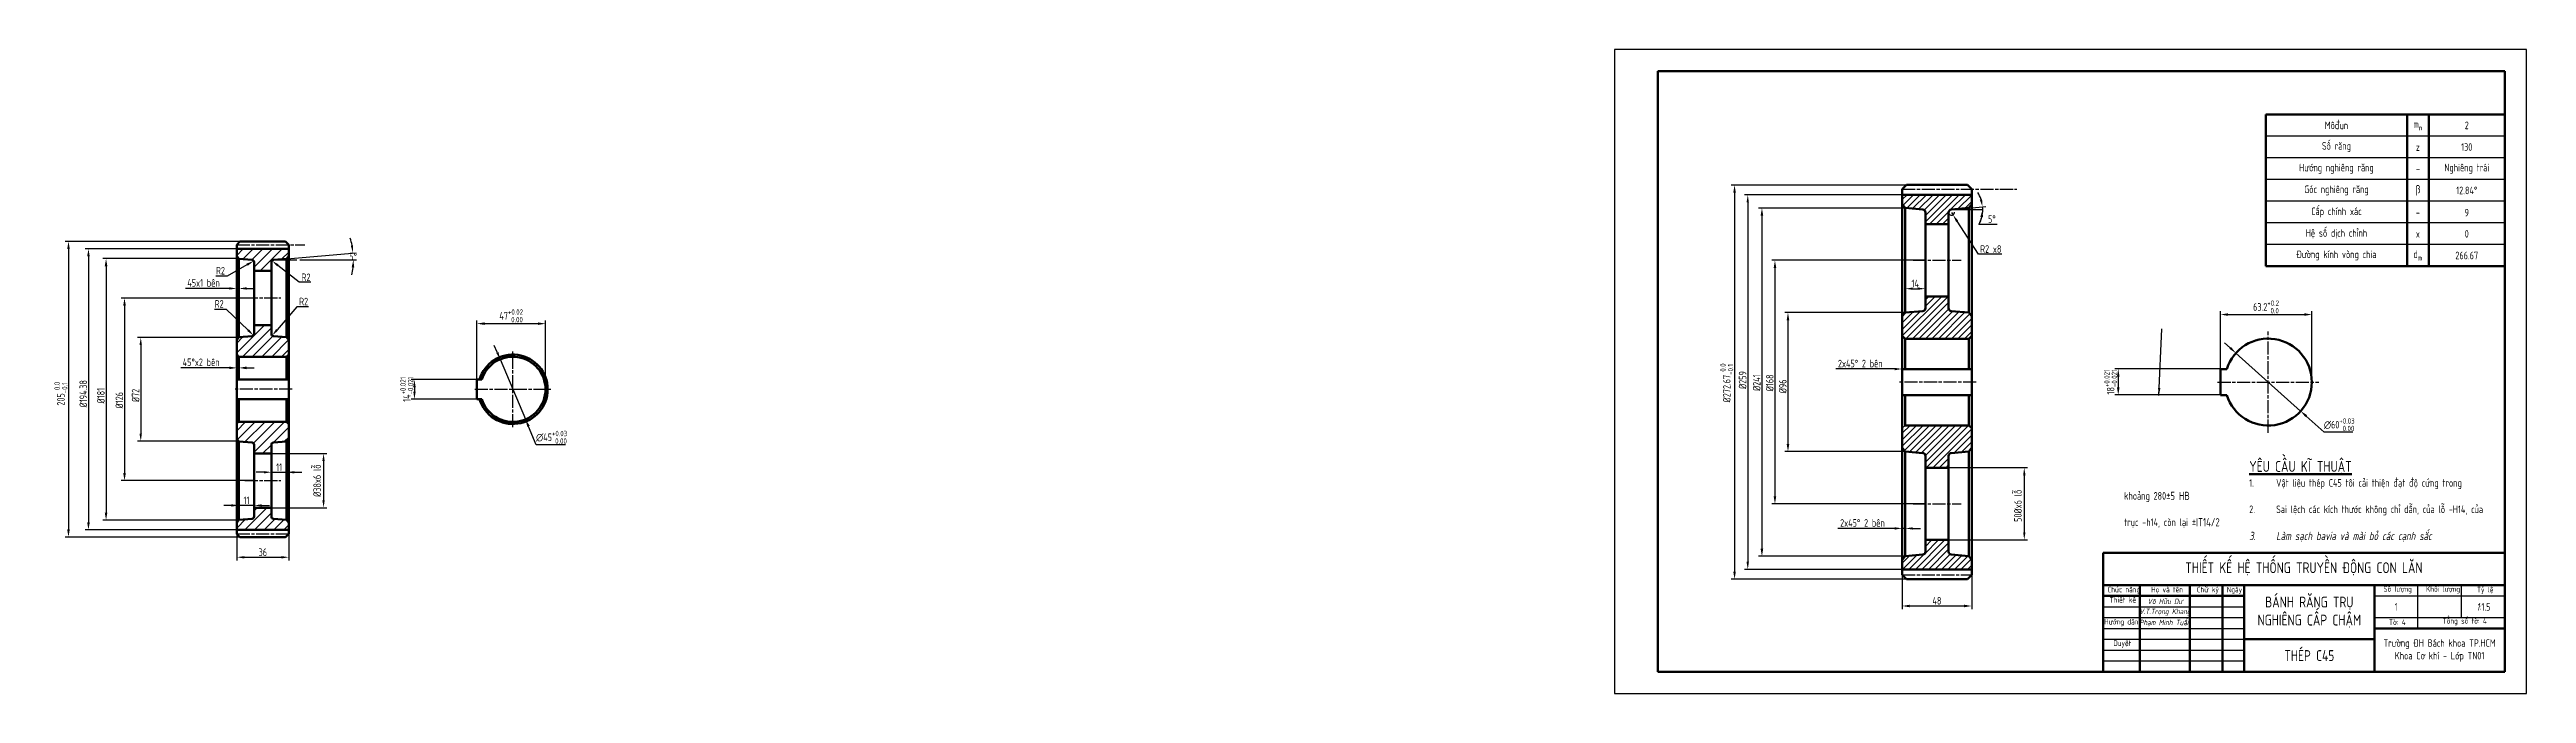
# Model space of a CAD drawing. Header units: millimetres. Extents: x -3429 to -296, y -4157 to -3695.
# Drawn here: x -3429 to -2288, y -4037 to -3740 of the extents above; entities that cross this region are included whole.
import ezdxf

# ---------------------------------------------------------------- set-up
doc = ezdxf.new("R2010")
doc.units = ezdxf.units.MM
doc.header["$LTSCALE"] = 0.5
doc.linetypes.add('AM_ISO08W050', pattern=[18, 12, -1.5, 3, -1.5])
for name, color, linetype, lineweight in [('A.Net Dam Co Ban', 7, 'Continuous', 50), ('AM_0', 7, 'Continuous', 50), ('AM_4', 3, 'Continuous', 25), ('AM_5', 3, 'Continuous', 25), ('AM_7', 4, 'AM_ISO08W050', 25), ('AM_8', 1, 'Continuous', 25), ('duong_dam', 7, 'Continuous', 50), ('duong_manh', 3, 'Continuous', 25)]:
    doc.layers.add(name, color=color, linetype=linetype, lineweight=lineweight)
doc.styles.add('MyTemplate', font='tcvn+7284-2003i.ttf', dxfattribs={"width": 0.8, "height": 3.5})
doc.styles.get("Standard").update_dxf_attribs({"font": 'tcvn+7284-2003i.ttf', "width": 0.8, "height": 3.5})
doc.styles.add('TCVN', font='tcvn+7284-2003i.ttf', dxfattribs={"width": 0.8, "height": 5})
doc.dimstyles.new('MyTemplate$2', dxfattribs={"dimtxt": 3.5, "dimasz": 3.5, "dimexe": 1.5, "dimexo": 0, "dimtad": 1, "dimtoh": 1, "dimdec": 0, "dimzin": 0, "dimdsep": 46, "dimtxsty": 'MyTemplate', "dimcen": 5, "dimclrd": 3, "dimclre": 3, "dimclrt": 1, "dimadec": 0, "dimazin": 0, "dimtfac": 1, "dimtdec": 0, "dimtofl": 0, "dimtmove": 0, "dimatfit": 3, "dimfxl": 1, "dimtolj": 1, "dimtzin": 0, "dimarcsym": 0})
doc.dimstyles.new('scale05', dxfattribs={"dimtxt": 3.5, "dimasz": 3.5, "dimexe": 1.5, "dimexo": 0, "dimtad": 1, "dimtoh": 1, "dimdec": 0, "dimlfac": 1.5, "dimdsep": 46, "dimtxsty": 'MyTemplate', "dimcen": -5, "dimclrd": 3, "dimclre": 3, "dimclrt": 1, "dimadec": 0, "dimazin": 0, "dimtfac": 1, "dimtdec": 0, "dimtmove": 0, "dimatfit": 3, "dimfxl": 1, "dimlwd": 25, "dimlwe": 25, "dimarcsym": 1})
doc.dimstyles.new('scale05$0', dxfattribs={"dimtxt": 3.5, "dimasz": 3.5, "dimexe": 1.5, "dimexo": 0, "dimtad": 1, "dimtoh": 1, "dimdec": 0, "dimlfac": 1.5, "dimdsep": 46, "dimtxsty": 'MyTemplate', "dimcen": -5, "dimclrd": 3, "dimclre": 3, "dimclrt": 1, "dimadec": 0, "dimazin": 0, "dimtfac": 1, "dimtdec": 0, "dimtmove": 0, "dimatfit": 3, "dimfxl": 1, "dimlwd": 25, "dimlwe": 25, "dimarcsym": 1})
doc.dimstyles.new('scale05$4', dxfattribs={"dimtxt": 3.5, "dimasz": 3.5, "dimexe": 1.5, "dimexo": 0, "dimtad": 1, "dimtoh": 1, "dimdec": 0, "dimlfac": 1.5, "dimdsep": 46, "dimtxsty": 'MyTemplate', "dimcen": -5, "dimclrd": 3, "dimclre": 3, "dimclrt": 1, "dimadec": 0, "dimazin": 0, "dimtfac": 1, "dimtdec": 0, "dimtmove": 0, "dimatfit": 3, "dimfxl": 1, "dimlwd": 25, "dimlwe": 25, "dimarcsym": 1})

msp = doc.modelspace()

# ---------------------------------------------------------------- texts
at = {"attachment_point": 5, "style": 'MyTemplate'}
for s, width, insert, char_height in [('Môđun', 65, (-2375.9956, -3774.866), 3.5), ('\\A1;m{\\H0.7x;\\S^ n;}', 10, (-2338.4956, -3774.866), 3.5), ('2', 35, (-2315.9956, -3774.866), 3.5), ('Số răng', 65, (-2375.9956, -3784.866), 3.5), ('z', 10, (-2338.4956, -3784.866), 3.5), ('130', 35, (-2315.9956, -3784.866), 3.5), ('Hướng nghiêng răng', 65, (-2375.9956, -3794.866), 3.5), ('{\\H1.08333x;-}', 10, (-2338.4956, -3794.866), 3.5), ('Nghiêng trái', 35, (-2315.9956, -3794.866), 3.5), ('Góc nghiêng răng', 65, (-2375.9956, -3804.866), 3.5), ('{\\H1.08333x;β}', 10, (-2338.4956, -3804.866), 3.5), ('12.84%%D', 35, (-2315.9956, -3804.866), 3.5), ('Cấp chính xác', 65, (-2375.9956, -3815.0219), 3.5), ('{\\H1.08333x;-}', 10, (-2338.4956, -3814.9493), 3.5), ('9', 35, (-2315.9956, -3815.0951), 3.5), ('Đường kính vòng chia', 65, (-2375.9956, -3834.866), 3.5), ('Hệ số dịch chỉnh', 65, (-2375.9956, -3824.866), 3.5), ('\\A1;d{\\H0.7x;\\S^ m;}', 10, (-2338.4956, -3834.866), 3.5), ('x', 10, (-2338.4956, -3824.866), 3.5), ('0', 35, (-2315.9956, -3824.866), 3.5), ('266.67', 35, (-2315.9956, -3834.866), 3.5), ('BÁNH RĂNG TRỤ NGHIÊNG CẤP CHẬM', 60, (-2388.4956, -3999.366), 5), ('THÉP C45', 60, (-2388.4956, -4019.366), 5)]:
    msp.add_mtext_dynamic_manual_height_columns(s, width=width, gutter_width=17.5, heights=[0], dxfattribs=dict(at, insert=insert, char_height=char_height))
at = {"char_height": 2.5, "attachment_point": 5}
for s, insert in [('{\\fTCVN 7284|b0|i1|c0|p34;Phạm Minh Tuấn}', (-2454.9956, -4004.366)), ('{\\fTCVN 7284|b0|i1|c0|p34;V.T.Trọng Khang}', (-2454.9956, -3999.366)), ('{\\fTCVN 7284|b0|i1|c0|p34;Võ Hữu Dư}', (-2454.9956, -3994.366))]:
    msp.add_mtext_dynamic_manual_height_columns(s, width=23, gutter_width=17.5, heights=[0], dxfattribs=dict(at, insert=insert))
at = {"layer": 'AM_0'}
for s, width, insert, char_height, attachment_point, style in [('\\A1;\\pi57.60941;{\\H1.42857x;\\LYÊU CẦU KĨ THUẬT\\P\\pi-10.5,l14,t14;}1.^IVật liệu thép C45 tôi cải thiện đạt độ cứng trong khoảng 280{\\A0;\\H1.08333x;±5 HB}\\P2.^ISai lệch các kích thước không chỉ dẫn, của lỗ -H14, của trục -h14, còn lại {\\H1.08333x;±IT14/2\\fMS Shell Dlg 2|b0|i1|c0|p0;\\H0.61538x;\\P\\fTCVN 7284|b0|i1|c0|p34;\\H1.62501x;3.^ILàm sạch bavia và mài bỏ các cạnh sắc}', 163.512709, (-2473.7769, -3929.6566), 3.5, 1, 'TCVN'), ('THIẾT KẾ HỆ THỐNG TRUYỀN ĐỘNG CON LĂN', 185, (-2390.9956, -3979.3882), 5, 5, 'MyTemplate')]:
    msp.add_mtext_dynamic_manual_height_columns(s, width=width, gutter_width=17.5, heights=[0], dxfattribs=dict(at, insert=insert, char_height=char_height, attachment_point=attachment_point, style=style))
at = {"layer": 'duong_dam'}
for s, width, gutter_width, heights, insert, char_height, attachment_point in [('\\pi2.30248;Chức năng', 17.291048, 14.8707, [0], (-2483.7314, -3987.6671), 2.549267, 1), ('\\pi3.26116;Thiết kế', 17.291048, 14.8707, [0], (-2483.7314, -3992.3784), 2.549267, 1), ('\\pi2.28858;Họ và tên', 17.291048, 14.8707, [0], (-2463.623, -3987.6671), 2.549267, 1), ('\\pi4.41065;Chữ ký', 17.291048, 14.8707, [0], (-2444.7013, -3987.6671), 2.549267, 1), ('\\pi5.63353;Ngày', 17.291048, 14.8707, [0], (-2432.1139, -3987.6671), 2.549267, 1), ('\\pi3.12675;Số lượng', 17.291048, 14.8707, [0], (-2357.4835, -3987.375), 2.549267, 1), ('\\pi2.04292;Khối lượng', 17.291048, 14.8707, [0], (-2336.794, -3987.3733), 2.549267, 1), ('\\pi5.54623;Tỷ lệ', 17.291048, 14.8707, [0], (-2316.8462, -3987.6671), 2.549267, 1), ('Hướng dẫn', 17.291048, 14.8707, [0], (-2475.0859, -4004.1459), 2.54927, 5), ('\\pi5.67215;Tờ: 4', 17.291048, 14.8707, [0], (-2357.4835, -4002.7226), 2.549267, 1), ('\\pi11.3938;Tổng số tờ: 4', 39.927956, 14.8707, [3.483], (-2338.4956, -4002.1069), 2.549267, 1), ('\\pi4.99235;Duyệt', 17.291048, 14.8707, [0], (-2483.7314, -4012.3788), 2.549267, 1), ('Trường ĐH Bách khoa TP.HCM\\PKhoa Cơ khí - Lớp TN01', 78.382847, 17.5, [0], (-2328.4956, -4017.0183), 3.5, 5)]:
    msp.add_mtext_dynamic_manual_height_columns(s, width=width, gutter_width=gutter_width, heights=heights, dxfattribs=dict(at, insert=insert, char_height=char_height, attachment_point=attachment_point))
at = {"layer": 'duong_dam', "insert": (-2348.4956, -3996.866), "char_height": 3.5, "attachment_point": 5, "style": 'TCVN'}
msp.add_mtext_dynamic_manual_height_columns('1', width=20, gutter_width=17.5, heights=[0], dxfattribs=at)
at = {"layer": 'duong_dam', "insert": (-2308.2774, -3996.9203), "char_height": 3.5, "width": 9.038203, "attachment_point": 5, "style": 'TCVN'}
msp.add_mtext('{\\fTCVN 7284|b0|i1|c163|p34;1}:1.5', dxfattribs=at)

# ---------------------------------------------------------------- blocks, each defined once
blk = doc.blocks.new('*D22')
at = {"layer": 'AM_5', "color": 3, "lineweight": 25, "transparency": 16777216}
for p, q in [((-3343, -3872.7), (-3388.7, -3872.7)), ((-3387.2, -3876.2), (-3387.2, -3917)), ((-3343, -3920.5), (-3388.7, -3920.5))]:
    blk.add_line(p, q, dxfattribs=at)
at = {"layer": 'AM_5', "color": 3, "transparency": 16777216}
for points in [[(-3387.8, -3876.2), (-3386.7, -3876.2), (-3387.2, -3872.7)], [(-3387.8, -3917), (-3386.7, -3917), (-3387.2, -3920.5)]]:
    blk.add_solid(points, dxfattribs=at)
at = {"layer": 'Defpoints', "color": 0, "transparency": 16777216}
for p in [(-3343, -3872.7), (-3387.2, -3920.5), (-3343, -3920.5)]:
    blk.add_point(p, dxfattribs=at)
at = {"layer": 'AM_5', "color": 1, "transparency": 16777216, "insert": (-3389.6, -3899.4), "char_height": 3.5, "attachment_point": 5, "rotation": 90, "style": 'MyTemplate'}
blk.add_mtext('\\A1;%%C72 ', dxfattribs=at)
blk = doc.blocks.new('*D35')
at = {"layer": 'AM_5', "color": 3, "lineweight": 25, "transparency": 16777216}
for p, q in [((-3230.2, -3892.1), (-3262.7, -3892.1)), ((-3230.2, -3901.1), (-3262.7, -3901.1)), ((-3261.2, -3895.6), (-3261.2, -3897.6))]:
    blk.add_line(p, q, dxfattribs=at)
at = {"layer": 'AM_5', "color": 3, "transparency": 16777216}
for points in [[(-3261.7, -3895.6), (-3260.6, -3895.6), (-3261.2, -3892.1)], [(-3261.7, -3897.6), (-3260.6, -3897.6), (-3261.2, -3901.1)]]:
    blk.add_solid(points, dxfattribs=at)
at = {"layer": 'Defpoints', "color": 0, "transparency": 16777216}
for p in [(-3261.2, -3901.1), (-3230.2, -3892.1), (-3230.2, -3901.1)]:
    blk.add_point(p, dxfattribs=at)
at = {"layer": 'AM_5', "color": 1, "transparency": 16777216, "insert": (-3264.7, -3896.6), "char_height": 3.5, "attachment_point": 5, "rotation": 90, "style": 'MyTemplate'}
blk.add_mtext('\\A1;14{}{\\H0.71x;\\C3;\\S+0.021^ -0.021;}', dxfattribs=at)
blk = doc.blocks.new('*D23')
at = {"layer": 'AM_5', "color": 3, "lineweight": -2, "transparency": 16777216}
for p, q in [((-3320, -3836.4), (-3288, -3833.6)), ((-3313.9, -3836.9), (-3287.8, -3836.9))]:
    blk.add_line(p, q, dxfattribs=at)
for start, end in [(10.4537, 15.9073), (349.0927, 354.5463)]:
    blk.add_arc((-3326.1, -3836.9), 36.8, start, end, dxfattribs=at)
at = {"layer": 'AM_5', "color": 3, "transparency": 16777216}
for points in [[(-3289.4, -3830.2), (-3290.5, -3830.3), (-3289.5, -3833.7)], [(-3290.1, -3840.4), (-3288.9, -3840.4), (-3289.3, -3836.9)]]:
    blk.add_solid(points, dxfattribs=at)
at = {"layer": 'Defpoints', "color": 0, "transparency": 16777216}
for p in [(-3326.1, -3836.9), (-3326.1, -3836.9), (-3320, -3836.4), (-3313.9, -3836.9), (-3289.4, -3834.8)]:
    blk.add_point(p, dxfattribs=at)
at = {"layer": 'AM_5', "color": 1, "transparency": 16777216, "insert": (-3289.4, -3835.3), "char_height": 3.5, "attachment_point": 5, "style": 'MyTemplate'}
blk.add_mtext('\\A1;5°', dxfattribs=at)
blk = doc.blocks.new('*D24')
at = {"layer": 'AM_5', "color": 3, "lineweight": 25, "transparency": 16777216}
for p, q in [((-3232.4, -3896.6), (-3232.4, -3864.8)), ((-3228.9, -3866.3), (-3204.3, -3866.3)), ((-3200.8, -3896.6), (-3200.8, -3864.8))]:
    blk.add_line(p, q, dxfattribs=at)
at = {"layer": 'AM_5', "color": 3, "transparency": 16777216}
for points in [[(-3228.9, -3865.7), (-3228.9, -3866.9), (-3232.4, -3866.3)], [(-3204.3, -3865.7), (-3204.3, -3866.9), (-3200.8, -3866.3)]]:
    blk.add_solid(points, dxfattribs=at)
at = {"layer": 'Defpoints', "color": 0, "transparency": 16777216}
for p in [(-3200.8, -3866.3), (-3232.4, -3896.6), (-3200.8, -3896.6)]:
    blk.add_point(p, dxfattribs=at)
at = {"layer": 'AM_5', "color": 1, "transparency": 16777216, "insert": (-3216.6, -3862.7), "char_height": 3.5, "attachment_point": 5, "style": 'MyTemplate'}
blk.add_mtext('\\A1;47{}{\\H0.71x;\\C3;\\S+0.02^  0.00;}', dxfattribs=at)
blk = doc.blocks.new('*D25')
at = {"layer": 'AM_5', "color": 3, "lineweight": 25, "transparency": 16777216}
for p, q in [((-3330.5, -3934.8), (-3334, -3934.8)), ((-3327, -3950), (-3327, -3933.3)), ((-3327, -3934.8), (-3320, -3934.8)), ((-3320, -3950), (-3320, -3933.3)), ((-3316.5, -3934.8), (-3313, -3934.8))]:
    blk.add_line(p, q, dxfattribs=at)
at = {"layer": 'AM_5', "color": 3, "transparency": 16777216}
for points in [[(-3330.5, -3934.3), (-3330.5, -3935.4), (-3327, -3934.8)], [(-3316.5, -3934.3), (-3316.5, -3935.4), (-3320, -3934.8)]]:
    blk.add_solid(points, dxfattribs=at)
at = {"layer": 'Defpoints', "color": 0, "transparency": 16777216}
for p in [(-3320, -3934.8), (-3327, -3950), (-3320, -3950)]:
    blk.add_point(p, dxfattribs=at)
at = {"layer": 'AM_5', "color": 1, "transparency": 16777216, "insert": (-3323.5, -3932.5), "char_height": 3.5, "attachment_point": 5, "style": 'MyTemplate'}
blk.add_mtext('\\A1;11 ', dxfattribs=at)
blk = doc.blocks.new('*D26')
at = {"layer": 'AM_5', "color": 3, "lineweight": 25, "transparency": 16777216}
for p, q in [((-3345.5, -3950.1), (-3349, -3950.1)), ((-3342, -3950.1), (-3342, -3948.6)), ((-3335, -3950.1), (-3342, -3950.1)), ((-3335, -3950.1), (-3335, -3948.6)), ((-3331.5, -3950.1), (-3328, -3950.1))]:
    blk.add_line(p, q, dxfattribs=at)
at = {"layer": 'AM_5', "color": 3, "transparency": 16777216}
for points in [[(-3345.5, -3949.6), (-3345.5, -3950.7), (-3342, -3950.1)], [(-3331.5, -3949.6), (-3331.5, -3950.7), (-3335, -3950.1)]]:
    blk.add_solid(points, dxfattribs=at)
at = {"layer": 'Defpoints', "color": 0, "transparency": 16777216}
for p in [(-3342, -3950.1), (-3342, -3950.1), (-3335, -3950.1)]:
    blk.add_point(p, dxfattribs=at)
at = {"layer": 'AM_5', "color": 1, "transparency": 16777216, "insert": (-3338.5, -3947.8), "char_height": 3.5, "attachment_point": 5, "style": 'MyTemplate'}
blk.add_mtext('\\A1;11', dxfattribs=at)
blk = doc.blocks.new('*D27')
at = {"layer": 'AM_5', "color": 3, "lineweight": 25, "transparency": 16777216}
for p, q in [((-3346.5, -3886.7), (-3368.7, -3886.7)), ((-3343, -3889.3), (-3343, -3885.2)), ((-3342, -3886.7), (-3343, -3886.7)), ((-3342, -3889.3), (-3342, -3885.2)), ((-3338.5, -3886.7), (-3335, -3886.7))]:
    blk.add_line(p, q, dxfattribs=at)
at = {"layer": 'AM_5', "color": 3, "transparency": 16777216}
for points in [[(-3346.5, -3886.1), (-3346.5, -3887.3), (-3343, -3886.7)], [(-3338.5, -3886.1), (-3338.5, -3887.3), (-3342, -3886.7)]]:
    blk.add_solid(points, dxfattribs=at)
at = {"layer": 'Defpoints', "color": 0, "transparency": 16777216}
for p in [(-3343, -3886.7), (-3343, -3889.3), (-3342, -3889.3)]:
    blk.add_point(p, dxfattribs=at)
at = {"layer": 'AM_5', "color": 1, "transparency": 16777216, "insert": (-3359.4, -3884.1), "char_height": 3.5, "attachment_point": 5, "style": 'MyTemplate'}
blk.add_mtext('\\A1;45%%Dx2 bên', dxfattribs=at)
blk = doc.blocks.new('*D28')
at = {"layer": 'AM_5', "color": 3, "lineweight": 25, "transparency": 16777216}
for p, q in [((-3346.5, -3850.1), (-3366.6, -3850.1)), ((-3343, -3850.1), (-3343, -3848.6)), ((-3342, -3850.1), (-3343, -3850.1)), ((-3342, -3850.1), (-3342, -3848.6)), ((-3338.5, -3850.1), (-3335, -3850.1))]:
    blk.add_line(p, q, dxfattribs=at)
at = {"layer": 'AM_5', "color": 3, "transparency": 16777216}
for points in [[(-3346.5, -3849.5), (-3346.5, -3850.6), (-3343, -3850.1)], [(-3338.5, -3849.5), (-3338.5, -3850.6), (-3342, -3850.1)]]:
    blk.add_solid(points, dxfattribs=at)
at = {"layer": 'Defpoints', "color": 0, "transparency": 16777216}
for p in [(-3343, -3850.1), (-3343, -3850.1), (-3342, -3850.1)]:
    blk.add_point(p, dxfattribs=at)
at = {"layer": 'AM_5', "color": 1, "transparency": 16777216, "insert": (-3358.3, -3847.5), "char_height": 3.5, "attachment_point": 5, "style": 'MyTemplate'}
blk.add_mtext('\\A1;45x1 bên', dxfattribs=at)
blk = doc.blocks.new('*D29')
at = {"layer": 'AM_5', "color": 3, "lineweight": 25, "transparency": 16777216}
for p, q in [((-3343, -3836.3), (-3404.7, -3836.3)), ((-3403.2, -3839.8), (-3403.2, -3953.4)), ((-3343, -3956.9), (-3404.7, -3956.9))]:
    blk.add_line(p, q, dxfattribs=at)
at = {"layer": 'AM_5', "color": 3, "transparency": 16777216}
for points in [[(-3403.8, -3839.8), (-3402.6, -3839.8), (-3403.2, -3836.3)], [(-3403.8, -3953.4), (-3402.6, -3953.4), (-3403.2, -3956.9)]]:
    blk.add_solid(points, dxfattribs=at)
at = {"layer": 'Defpoints', "color": 0, "transparency": 16777216}
for p in [(-3343, -3836.3), (-3403.2, -3956.9), (-3343, -3956.9)]:
    blk.add_point(p, dxfattribs=at)
at = {"layer": 'AM_5', "color": 1, "transparency": 16777216, "insert": (-3405.6, -3899.5), "char_height": 3.5, "attachment_point": 5, "rotation": 90, "style": 'MyTemplate'}
blk.add_mtext('\\A1;%%C181 ', dxfattribs=at)
blk = doc.blocks.new('*D30')
at = {"layer": 'AM_5', "color": 3, "lineweight": 25, "transparency": 16777216}
for p, q in [((-3343, -3831.8), (-3412.8, -3831.8)), ((-3411.3, -3835.3), (-3411.3, -3957.9)), ((-3343, -3961.4), (-3412.8, -3961.4))]:
    blk.add_line(p, q, dxfattribs=at)
at = {"layer": 'AM_5', "color": 3, "transparency": 16777216}
for points in [[(-3411.9, -3835.3), (-3410.7, -3835.3), (-3411.3, -3831.8)], [(-3411.9, -3957.9), (-3410.7, -3957.9), (-3411.3, -3961.4)]]:
    blk.add_solid(points, dxfattribs=at)
at = {"layer": 'Defpoints', "color": 0, "transparency": 16777216}
for p in [(-3343, -3831.8), (-3411.3, -3961.4), (-3343, -3961.4)]:
    blk.add_point(p, dxfattribs=at)
at = {"layer": 'AM_5', "color": 1, "transparency": 16777216, "insert": (-3413.7, -3898.6), "char_height": 3.5, "attachment_point": 5, "rotation": 90, "style": 'MyTemplate'}
blk.add_mtext('\\A1;%%C194.38', dxfattribs=at)
blk = doc.blocks.new('*D31')
at = {"layer": 'AM_5', "color": 3, "lineweight": 25, "ltscale": 2, "transparency": 16777216}
for p, q in [((-3341.5, -3828.4), (-3422, -3828.4)), ((-3420.5, -3831.9), (-3420.5, -3961.2)), ((-3341.5, -3964.7), (-3422, -3964.7))]:
    blk.add_line(p, q, dxfattribs=at)
at = {"layer": 'AM_5', "color": 3, "ltscale": 2, "transparency": 16777216}
for points in [[(-3421.1, -3831.9), (-3419.9, -3831.9), (-3420.5, -3828.4)], [(-3421.1, -3961.2), (-3419.9, -3961.2), (-3420.5, -3964.7)]]:
    blk.add_solid(points, dxfattribs=at)
at = {"layer": 'Defpoints', "color": 0, "ltscale": 2, "transparency": 16777216}
for p in [(-3341.5, -3828.4), (-3420.5, -3964.7), (-3341.5, -3964.7)]:
    blk.add_point(p, dxfattribs=at)
at = {"layer": 'AM_5', "color": 1, "ltscale": 2, "transparency": 16777216, "insert": (-3424, -3898.6), "char_height": 3.5, "attachment_point": 5, "rotation": 90, "style": 'MyTemplate'}
blk.add_mtext('\\A1;205{}{\\H0.71x;\\C3;\\S 0.0^ -0.1;}', dxfattribs=at)
blk = doc.blocks.new('*D32')
at = {"layer": 'AM_5', "color": 3, "lineweight": 25, "transparency": 16777216}
for p, q in [((-3343, -3963.2), (-3343, -3975.5)), ((-3319, -3963.2), (-3319, -3975.5)), ((-3339.5, -3974), (-3322.5, -3974))]:
    blk.add_line(p, q, dxfattribs=at)
at = {"layer": 'AM_5', "color": 3, "transparency": 16777216}
for points in [[(-3339.5, -3973.5), (-3339.5, -3974.6), (-3343, -3974)], [(-3322.5, -3973.5), (-3322.5, -3974.6), (-3319, -3974)]]:
    blk.add_solid(points, dxfattribs=at)
at = {"layer": 'Defpoints', "color": 0, "transparency": 16777216}
for p in [(-3343, -3963.2), (-3319, -3963.2), (-3319, -3974)]:
    blk.add_point(p, dxfattribs=at)
at = {"layer": 'AM_5', "color": 1, "transparency": 16777216, "insert": (-3331, -3971.7), "char_height": 3.5, "attachment_point": 5, "style": 'MyTemplate'}
blk.add_mtext('\\A1;36', dxfattribs=at)
blk = doc.blocks.new('*D33')
at = {"layer": 'AM_5', "color": 3, "lineweight": 25, "transparency": 16777216}
for p, q in [((-3223, -3879.5), (-3224.4, -3876.3)), ((-3221.7, -3882.7), (-3210, -3910.4)), ((-3205.1, -3922.2), (-3208.7, -3913.7)), ((-3191.6, -3922.2), (-3205.1, -3922.2))]:
    blk.add_line(p, q, dxfattribs=at)
at = {"layer": 'AM_5', "color": 3, "transparency": 16777216}
for points in [[(-3222.5, -3879.3), (-3223.6, -3879.7), (-3221.7, -3882.7)], [(-3208.1, -3913.4), (-3209.2, -3913.9), (-3210, -3910.4)]]:
    blk.add_solid(points, dxfattribs=at)
at = {"layer": 'Defpoints', "color": 0, "transparency": 16777216}
for p in [(-3221.7, -3882.7), (-3210, -3910.4)]:
    blk.add_point(p, dxfattribs=at)
at = {"layer": 'AM_5', "color": 1, "transparency": 16777216, "insert": (-3198, -3918.7), "char_height": 3.5, "attachment_point": 5, "style": 'MyTemplate'}
blk.add_mtext('\\A1;∅45{}{\\H0.71x;\\C3;\\S+0.03^  0.00;}', dxfattribs=at)
blk = doc.blocks.new('*D34')
at = {"layer": 'AM_5', "color": 3, "lineweight": 25, "transparency": 16777216}
for p, q in [((-3335, -3854.5), (-3396.2, -3854.5)), ((-3394.7, -3858), (-3394.7, -3935.2)), ((-3335, -3938.7), (-3396.2, -3938.7))]:
    blk.add_line(p, q, dxfattribs=at)
at = {"layer": 'AM_5', "color": 3, "transparency": 16777216}
for points in [[(-3395.3, -3858), (-3394.1, -3858), (-3394.7, -3854.5)], [(-3395.3, -3935.2), (-3394.1, -3935.2), (-3394.7, -3938.7)]]:
    blk.add_solid(points, dxfattribs=at)
at = {"layer": 'Defpoints', "color": 0, "transparency": 16777216}
for p in [(-3335, -3854.5), (-3394.7, -3938.7), (-3335, -3938.7)]:
    blk.add_point(p, dxfattribs=at)
at = {"layer": 'AM_5', "color": 1, "transparency": 16777216, "insert": (-3397.1, -3901.6), "char_height": 3.5, "attachment_point": 5, "rotation": 90, "style": 'MyTemplate'}
blk.add_mtext('\\A1;%%C126', dxfattribs=at)
blk = doc.blocks.new('*D36')
at = {"layer": 'AM_5', "color": 3, "lineweight": 25, "transparency": 16777216}
for p, q in [((-3347.3, -3844.3), (-3338.2, -3839.1)), ((-3352.7, -3844.3), (-3347.3, -3844.3))]:
    blk.add_line(p, q, dxfattribs=at)
at = {"layer": 'AM_5', "color": 3, "transparency": 16777216}
blk.add_solid([(-3338.5, -3838.6), (-3337.9, -3839.6), (-3335.2, -3837.4)], dxfattribs=at)
at = {"layer": 'Defpoints', "color": 0, "transparency": 16777216}
for p in [(-3336, -3837.9), (-3335.2, -3837.4)]:
    blk.add_point(p, dxfattribs=at)
at = {"layer": 'AM_5', "color": 1, "transparency": 16777216, "insert": (-3350.5, -3841.9), "char_height": 3.5, "attachment_point": 5, "style": 'MyTemplate'}
blk.add_mtext('R2', dxfattribs=at)
blk = doc.blocks.new('*D37')
at = {"layer": 'AM_5', "color": 3, "lineweight": 25, "transparency": 16777216}
for p, q in [((-3314.3, -3847.2), (-3324.1, -3839.5)), ((-3308.9, -3847.2), (-3314.3, -3847.2))]:
    blk.add_line(p, q, dxfattribs=at)
at = {"layer": 'AM_5', "color": 3, "transparency": 16777216}
blk.add_solid([(-3323.7, -3839), (-3324.4, -3839.9), (-3326.8, -3837.3)], dxfattribs=at)
at = {"layer": 'Defpoints', "color": 0, "transparency": 16777216}
for p in [(-3326.8, -3837.3), (-3326, -3837.9)]:
    blk.add_point(p, dxfattribs=at)
at = {"layer": 'AM_5', "color": 1, "transparency": 16777216, "insert": (-3311.1, -3844.9), "char_height": 3.5, "attachment_point": 5, "style": 'MyTemplate'}
blk.add_mtext('R2', dxfattribs=at)
blk = doc.blocks.new('*D38')
at = {"layer": 'AM_5', "color": 3, "lineweight": 25, "transparency": 16777216}
for p, q in [((-3315.3, -3858.5), (-3324.4, -3869.1)), ((-3310, -3858.5), (-3315.3, -3858.5))]:
    blk.add_line(p, q, dxfattribs=at)
at = {"layer": 'AM_5', "color": 3, "transparency": 16777216}
blk.add_solid([(-3324.9, -3868.8), (-3324, -3869.5), (-3326.7, -3871.8)], dxfattribs=at)
at = {"layer": 'Defpoints', "color": 0, "transparency": 16777216}
for p in [(-3326.7, -3871.8), (-3326, -3871)]:
    blk.add_point(p, dxfattribs=at)
at = {"layer": 'AM_5', "color": 1, "transparency": 16777216, "insert": (-3312.2, -3856.1), "char_height": 3.5, "attachment_point": 5, "style": 'MyTemplate'}
blk.add_mtext('R2', dxfattribs=at)
blk = doc.blocks.new('*D39')
at = {"layer": 'AM_5', "color": 3, "lineweight": 25, "transparency": 16777216}
for p, q in [((-3353.3, -3859.6), (-3347.9, -3859.6)), ((-3347.9, -3859.6), (-3337.8, -3869.3))]:
    blk.add_line(p, q, dxfattribs=at)
at = {"layer": 'AM_5', "color": 3, "transparency": 16777216}
blk.add_solid([(-3337.4, -3868.9), (-3338.2, -3869.7), (-3335.3, -3871.7)], dxfattribs=at)
at = {"layer": 'Defpoints', "color": 0, "transparency": 16777216}
for p in [(-3336, -3871), (-3335.3, -3871.7)]:
    blk.add_point(p, dxfattribs=at)
at = {"layer": 'AM_5', "color": 1, "transparency": 16777216, "insert": (-3351.1, -3857.2), "char_height": 3.5, "attachment_point": 5, "style": 'MyTemplate'}
blk.add_mtext('R2', dxfattribs=at)
blk = doc.blocks.new('*D41')
at = {"layer": 'AM_5', "color": 3, "lineweight": 25, "transparency": 16777216}
for p, q in [((-3327, -3926.2), (-3301.5, -3926.2)), ((-3303, -3929.7), (-3303, -3947.7)), ((-3327, -3951.2), (-3301.5, -3951.2))]:
    blk.add_line(p, q, dxfattribs=at)
at = {"layer": 'AM_5', "color": 3, "transparency": 16777216}
for points in [[(-3303.6, -3929.7), (-3302.5, -3929.7), (-3303, -3926.2)], [(-3303.6, -3947.7), (-3302.5, -3947.7), (-3303, -3951.2)]]:
    blk.add_solid(points, dxfattribs=at)
at = {"layer": 'Defpoints', "color": 0, "transparency": 16777216}
for p in [(-3327, -3926.2), (-3327, -3951.2), (-3303, -3951.2)]:
    blk.add_point(p, dxfattribs=at)
at = {"layer": 'AM_5', "color": 1, "transparency": 16777216, "insert": (-3306, -3938.7), "char_height": 3.5, "attachment_point": 5, "rotation": 90, "style": 'MyTemplate'}
blk.add_mtext('%%C38x6 lỗ', dxfattribs=at)
blk = doc.blocks.new('*D52')
at = {"layer": 'AM_5', "color": 3, "lineweight": 25, "transparency": 16777216}
for p, q in [((-2426.5, -3887.2), (-2478, -3887.2)), ((-2426.5, -3899.2), (-2478, -3899.2)), ((-2476.5, -3890.7), (-2476.5, -3895.7))]:
    blk.add_line(p, q, dxfattribs=at)
at = {"layer": 'AM_5', "color": 3, "transparency": 16777216}
for points in [[(-2477.1, -3890.7), (-2475.9, -3890.7), (-2476.5, -3887.2)], [(-2477.1, -3895.7), (-2475.9, -3895.7), (-2476.5, -3899.2)]]:
    blk.add_solid(points, dxfattribs=at)
at = {"layer": 'Defpoints', "color": 0, "transparency": 16777216}
for p in [(-2426.5, -3887.2), (-2476.5, -3899.2), (-2426.5, -3899.2)]:
    blk.add_point(p, dxfattribs=at)
at = {"layer": 'AM_5', "color": 1, "transparency": 16777216, "insert": (-2480, -3893.2), "char_height": 3.5, "attachment_point": 5, "rotation": 90, "style": 'MyTemplate'}
blk.add_mtext('\\A1;18{}{\\H0.71x;\\C3;\\S+0.021^ -0.021;}', dxfattribs=at)
blk = doc.blocks.new('*D42')
at = {"layer": 'AM_5', "color": 3, "lineweight": 25, "transparency": 16777216}
for p, q in [((-2545.3, -3813), (-2537.5, -3812.3)), ((-2540.7, -3820.5), (-2532.3, -3820.5))]:
    blk.add_line(p, q, dxfattribs=at)
for start, end in [(18.9106, 32.8212), (331.9683, 0), (332.1788, 346.0894), (0, 5)]:
    blk.add_arc((-2553.4, -3813.7), 14.5, start, end, dxfattribs=at)
at = {"layer": 'AM_5', "color": 3, "transparency": 16777216}
for points in [[(-2539.2, -3808.9), (-2540.3, -3809.1), (-2539, -3812.4)], [(-2540, -3817.1), (-2538.8, -3817.2), (-2539, -3813.7)]]:
    blk.add_solid(points, dxfattribs=at)
at = {"layer": 'Defpoints', "color": 0, "transparency": 16777216}
for p in [(-2553.4, -3813.7), (-2553.4, -3813.7), (-2545.3, -3813), (-2539, -3812.8), (-2537.1, -3813.7)]:
    blk.add_point(p, dxfattribs=at)
at = {"layer": 'AM_5', "color": 1, "transparency": 16777216, "insert": (-2534.7, -3818.1), "char_height": 3.5, "attachment_point": 5, "style": 'MyTemplate'}
blk.add_mtext('\\A1;5°', dxfattribs=at)
blk = doc.blocks.new('*D43')
at = {"layer": 'AM_5', "color": 3, "lineweight": 25, "transparency": 16777216}
for p, q in [((-2429.4, -3893.2), (-2429.4, -3860.6)), ((-2425.9, -3862.1), (-2390.8, -3862.1)), ((-2387.3, -3893.2), (-2387.3, -3860.6))]:
    blk.add_line(p, q, dxfattribs=at)
at = {"layer": 'AM_5', "color": 3, "transparency": 16777216}
for points in [[(-2425.9, -3861.5), (-2425.9, -3862.7), (-2429.4, -3862.1)], [(-2390.8, -3861.5), (-2390.8, -3862.7), (-2387.3, -3862.1)]]:
    blk.add_solid(points, dxfattribs=at)
at = {"layer": 'Defpoints', "color": 0, "transparency": 16777216}
for p in [(-2387.3, -3862.1), (-2429.4, -3893.2), (-2387.3, -3893.2)]:
    blk.add_point(p, dxfattribs=at)
at = {"layer": 'AM_5', "color": 1, "transparency": 16777216, "insert": (-2408.4, -3858.6), "char_height": 3.5, "attachment_point": 5, "style": 'MyTemplate'}
blk.add_mtext('\\A1;63.2{}{\\H0.71x;\\C3;\\S+0.2^  0.0;}', dxfattribs=at)
blk = doc.blocks.new('*D44')
at = {"layer": 'AM_5', "color": 3, "lineweight": 25, "transparency": 16777216}
for p, q in [((-2579.5, -3887.2), (-2606.6, -3887.2)), ((-2576, -3887.2), (-2576, -3885.7)), ((-2574.6, -3887.2), (-2576, -3887.2)), ((-2574.6, -3887.2), (-2574.6, -3885.7)), ((-2571.1, -3887.2), (-2567.6, -3887.2))]:
    blk.add_line(p, q, dxfattribs=at)
at = {"layer": 'AM_5', "color": 3, "transparency": 16777216}
for points in [[(-2579.5, -3886.7), (-2579.5, -3887.8), (-2576, -3887.2)], [(-2571.1, -3886.7), (-2571.1, -3887.8), (-2574.6, -3887.2)]]:
    blk.add_solid(points, dxfattribs=at)
at = {"layer": 'Defpoints', "color": 0, "transparency": 16777216}
for p in [(-2576, -3887.2), (-2576, -3887.2), (-2574.6, -3887.2)]:
    blk.add_point(p, dxfattribs=at)
at = {"layer": 'AM_5', "color": 1, "transparency": 16777216, "insert": (-2595.3, -3884.7), "char_height": 3.5, "attachment_point": 5, "style": 'MyTemplate'}
blk.add_mtext('\\A1;2x45%%D 2 bên', dxfattribs=at)
blk = doc.blocks.new('*D45')
at = {"layer": 'AM_5', "color": 3, "lineweight": 25, "transparency": 16777216}
for p, q in [((-2576, -3949.4), (-2576, -3962.2)), ((-2574.6, -3949.4), (-2574.6, -3962.2)), ((-2579.5, -3960.7), (-2605.6, -3960.7)), ((-2574.6, -3960.7), (-2576, -3960.7)), ((-2571.1, -3960.7), (-2567.6, -3960.7))]:
    blk.add_line(p, q, dxfattribs=at)
at = {"layer": 'AM_5', "color": 3, "transparency": 16777216}
for points in [[(-2579.5, -3960.2), (-2579.5, -3961.3), (-2576, -3960.7)], [(-2571.1, -3960.2), (-2571.1, -3961.3), (-2574.6, -3960.7)]]:
    blk.add_solid(points, dxfattribs=at)
at = {"layer": 'Defpoints', "color": 0, "transparency": 16777216}
for p in [(-2576, -3949.4), (-2574.6, -3949.4), (-2576, -3960.7)]:
    blk.add_point(p, dxfattribs=at)
at = {"layer": 'AM_5', "color": 1, "transparency": 16777216, "insert": (-2594.3, -3958.2), "char_height": 3.5, "attachment_point": 5, "style": 'MyTemplate'}
blk.add_mtext('\\A1;2x45%%D 2 bên', dxfattribs=at)
blk = doc.blocks.new('*D46')
at = {"layer": 'AM_5', "color": 3, "lineweight": 25, "transparency": 16777216}
for p, q in [((-2574.6, -3813), (-2642.1, -3813)), ((-2640.6, -3816.5), (-2640.6, -3970.1)), ((-2574.6, -3973.6), (-2642.1, -3973.6))]:
    blk.add_line(p, q, dxfattribs=at)
at = {"layer": 'AM_5', "color": 3, "transparency": 16777216}
for points in [[(-2641.2, -3816.5), (-2640, -3816.5), (-2640.6, -3813)], [(-2641.2, -3970.1), (-2640, -3970.1), (-2640.6, -3973.6)]]:
    blk.add_solid(points, dxfattribs=at)
at = {"layer": 'Defpoints', "color": 0, "transparency": 16777216}
for p in [(-2574.6, -3813), (-2640.6, -3973.6), (-2574.6, -3973.6)]:
    blk.add_point(p, dxfattribs=at)
at = {"layer": 'AM_5', "color": 1, "transparency": 16777216, "insert": (-2643, -3893.5), "char_height": 3.5, "attachment_point": 5, "rotation": 90, "style": 'MyTemplate'}
blk.add_mtext('\\A1;%%C241 ', dxfattribs=at)
blk = doc.blocks.new('*D47')
at = {"layer": 'AM_5', "color": 3, "lineweight": 25, "transparency": 16777216}
for p, q in [((-2576, -3806.9), (-2648.6, -3806.9)), ((-2647.1, -3810.4), (-2647.1, -3976.1)), ((-2576, -3979.6), (-2648.6, -3979.6))]:
    blk.add_line(p, q, dxfattribs=at)
at = {"layer": 'AM_5', "color": 3, "transparency": 16777216}
for points in [[(-2647.7, -3810.4), (-2646.6, -3810.4), (-2647.1, -3806.9)], [(-2647.7, -3976.1), (-2646.6, -3976.1), (-2647.1, -3979.6)]]:
    blk.add_solid(points, dxfattribs=at)
at = {"layer": 'Defpoints', "color": 0, "transparency": 16777216}
for p in [(-2576, -3806.9), (-2647.1, -3979.6), (-2576, -3979.6)]:
    blk.add_point(p, dxfattribs=at)
at = {"layer": 'AM_5', "color": 1, "transparency": 16777216, "insert": (-2649.5, -3892.3), "char_height": 3.5, "attachment_point": 5, "rotation": 90, "style": 'MyTemplate'}
blk.add_mtext('\\A1;%%C259', dxfattribs=at)
blk = doc.blocks.new('*D48')
at = {"layer": 'AM_5', "color": 3, "lineweight": 25, "transparency": 16777216}
for p, q in [((-2574, -3802.4), (-2654.7, -3802.4)), ((-2653.2, -3805.9), (-2653.2, -3980.6)), ((-2574, -3984.1), (-2654.7, -3984.1))]:
    blk.add_line(p, q, dxfattribs=at)
at = {"layer": 'AM_5', "color": 3, "transparency": 16777216}
for points in [[(-2653.8, -3805.9), (-2652.6, -3805.9), (-2653.2, -3802.4)], [(-2653.8, -3980.6), (-2652.6, -3980.6), (-2653.2, -3984.1)]]:
    blk.add_solid(points, dxfattribs=at)
at = {"layer": 'Defpoints', "color": 0, "transparency": 16777216}
for p in [(-2574, -3802.4), (-2653.2, -3984.1), (-2574, -3984.1)]:
    blk.add_point(p, dxfattribs=at)
at = {"layer": 'AM_5', "color": 1, "transparency": 16777216, "insert": (-2656.8, -3893.6), "char_height": 3.5, "attachment_point": 5, "rotation": 90, "style": 'MyTemplate'}
blk.add_mtext('\\A1;%%C272.67{}{\\H0.71x;\\C3;\\S 0.0^ -0.1;}', dxfattribs=at)
blk = doc.blocks.new('*D49')
at = {"layer": 'AM_5', "color": 3, "lineweight": 25, "transparency": 16777216}
for p, q in [((-2576, -3982.1), (-2576, -3998)), ((-2544, -3982.1), (-2544, -3998)), ((-2572.5, -3996.5), (-2547.5, -3996.5))]:
    blk.add_line(p, q, dxfattribs=at)
at = {"layer": 'AM_5', "color": 3, "transparency": 16777216}
for points in [[(-2572.5, -3995.9), (-2572.5, -3997.1), (-2576, -3996.5)], [(-2547.5, -3995.9), (-2547.5, -3997.1), (-2544, -3996.5)]]:
    blk.add_solid(points, dxfattribs=at)
at = {"layer": 'Defpoints', "color": 0, "transparency": 16777216}
for p in [(-2576, -3982.1), (-2544, -3982.1), (-2544, -3996.5)]:
    blk.add_point(p, dxfattribs=at)
at = {"layer": 'AM_5', "color": 1, "transparency": 16777216, "insert": (-2560, -3994.1), "char_height": 3.5, "attachment_point": 5, "style": 'MyTemplate'}
blk.add_mtext('\\A1;48', dxfattribs=at)
blk = doc.blocks.new('*D50')
at = {"layer": 'AM_5', "color": 3, "lineweight": 25, "transparency": 16777216}
for p, q in [((-2424.9, -3877.5), (-2427.5, -3875.2)), ((-2422.3, -3879.9), (-2392.5, -3906.6)), ((-2381.6, -3916.4), (-2389.9, -3909)), ((-2368.5, -3916.4), (-2381.6, -3916.4))]:
    blk.add_line(p, q, dxfattribs=at)
at = {"layer": 'AM_5', "color": 3, "transparency": 16777216}
for points in [[(-2424.5, -3877.1), (-2425.3, -3877.9), (-2422.3, -3879.9)], [(-2389.5, -3908.5), (-2390.3, -3909.4), (-2392.5, -3906.6)]]:
    blk.add_solid(points, dxfattribs=at)
at = {"layer": 'Defpoints', "color": 0, "transparency": 16777216}
for p in [(-2422.3, -3879.9), (-2392.5, -3906.6)]:
    blk.add_point(p, dxfattribs=at)
at = {"layer": 'AM_5', "color": 1, "transparency": 16777216, "insert": (-2374.7, -3912.9), "char_height": 3.5, "attachment_point": 5, "style": 'MyTemplate'}
blk.add_mtext('\\A1;∅60{}{\\H0.71x;\\C3;\\S+0.03^  0.00;}', dxfattribs=at)
blk = doc.blocks.new('*D51')
at = {"layer": 'AM_5', "color": 3, "lineweight": 25, "transparency": 16777216}
for p, q in [((-2565.3, -3837.1), (-2636.1, -3837.1)), ((-2634.6, -3840.6), (-2634.6, -3945.9)), ((-2565.3, -3949.4), (-2636.1, -3949.4))]:
    blk.add_line(p, q, dxfattribs=at)
at = {"layer": 'AM_5', "color": 3, "transparency": 16777216}
for points in [[(-2635.2, -3840.6), (-2634, -3840.6), (-2634.6, -3837.1)], [(-2635.2, -3945.9), (-2634, -3945.9), (-2634.6, -3949.4)]]:
    blk.add_solid(points, dxfattribs=at)
at = {"layer": 'Defpoints', "color": 0, "transparency": 16777216}
for p in [(-2565.3, -3837.1), (-2634.6, -3949.4), (-2565.3, -3949.4)]:
    blk.add_point(p, dxfattribs=at)
at = {"layer": 'AM_5', "color": 1, "transparency": 16777216, "insert": (-2637, -3893.6), "char_height": 3.5, "attachment_point": 5, "rotation": 90, "style": 'MyTemplate'}
blk.add_mtext('\\A1;%%C168', dxfattribs=at)
blk = doc.blocks.new('*D53')
at = {"layer": 'AM_5', "color": 3, "lineweight": 25, "transparency": 16777216}
for p, q in [((-2554.6, -3932.7), (-2518.3, -3932.7)), ((-2519.8, -3936.2), (-2519.8, -3962.5)), ((-2554.6, -3966), (-2518.3, -3966))]:
    blk.add_line(p, q, dxfattribs=at)
at = {"layer": 'AM_5', "color": 3, "transparency": 16777216}
for points in [[(-2520.3, -3936.2), (-2519.2, -3936.2), (-2519.8, -3932.7)], [(-2520.3, -3962.5), (-2519.2, -3962.5), (-2519.8, -3966)]]:
    blk.add_solid(points, dxfattribs=at)
at = {"layer": 'Defpoints', "color": 0, "transparency": 16777216}
for p in [(-2554.6, -3932.7), (-2554.6, -3966), (-2519.8, -3966)]:
    blk.add_point(p, dxfattribs=at)
at = {"layer": 'AM_5', "color": 1, "transparency": 16777216, "insert": (-2522.7, -3950.3), "char_height": 3.5, "attachment_point": 5, "rotation": 90, "style": 'MyTemplate'}
blk.add_mtext('50{\\A1;%%Cx6 lỗ}', dxfattribs=at)
blk = doc.blocks.new('*D54')
at = {"layer": 'AM_5', "color": 3, "lineweight": 25, "transparency": 16777216}
for p, q in [((-2574.6, -3845.4), (-2574.6, -3851.7)), ((-2571.1, -3850.2), (-2568.8, -3850.2)), ((-2565.3, -3845.4), (-2565.3, -3851.7))]:
    blk.add_line(p, q, dxfattribs=at)
at = {"layer": 'AM_5', "color": 3, "transparency": 16777216}
for points in [[(-2571.1, -3849.6), (-2571.1, -3850.7), (-2574.6, -3850.2)], [(-2568.8, -3849.6), (-2568.8, -3850.7), (-2565.3, -3850.2)]]:
    blk.add_solid(points, dxfattribs=at)
at = {"layer": 'Defpoints', "color": 0, "transparency": 16777216}
for p in [(-2574.6, -3845.4), (-2565.3, -3845.4), (-2565.3, -3850.2)]:
    blk.add_point(p, dxfattribs=at)
at = {"layer": 'AM_5', "color": 1, "transparency": 16777216, "insert": (-2570, -3847.8), "char_height": 3.5, "attachment_point": 5, "style": 'MyTemplate'}
blk.add_mtext('14', dxfattribs=at)
blk = doc.blocks.new('*D55')
at = {"layer": 'AM_5', "color": 3, "lineweight": 25, "transparency": 16777216}
for p, q in [((-2574.6, -3861.2), (-2630.1, -3861.2)), ((-2628.6, -3864.7), (-2628.6, -3921.8)), ((-2574.6, -3925.3), (-2630.1, -3925.3))]:
    blk.add_line(p, q, dxfattribs=at)
at = {"layer": 'AM_5', "color": 3, "transparency": 16777216}
for points in [[(-2629.2, -3864.7), (-2628, -3864.7), (-2628.6, -3861.2)], [(-2629.2, -3921.8), (-2628, -3921.8), (-2628.6, -3925.3)]]:
    blk.add_solid(points, dxfattribs=at)
at = {"layer": 'Defpoints', "color": 0, "transparency": 16777216}
for p in [(-2574.6, -3861.2), (-2628.6, -3925.3), (-2574.6, -3925.3)]:
    blk.add_point(p, dxfattribs=at)
at = {"layer": 'AM_5', "color": 1, "transparency": 16777216, "insert": (-2631, -3895.2), "char_height": 3.5, "attachment_point": 5, "rotation": 90, "style": 'MyTemplate'}
blk.add_mtext('%%C96', dxfattribs=at)
blk = doc.blocks.new('*D56')
at = {"layer": 'AM_5', "color": 3, "lineweight": 25, "transparency": 16777216}
for p, q in [((-2553.3, -3815), (-2552.6, -3816.1)), ((-2540.9, -3834.3), (-2550.7, -3819.1)), ((-2530.1, -3834.3), (-2540.9, -3834.3))]:
    blk.add_line(p, q, dxfattribs=at)
blk.add_arc((-2553.3, -3815), 1.33, 180, 7.306, dxfattribs=at)
at = {"layer": 'AM_5', "color": 3, "transparency": 16777216}
blk.add_solid([(-2550.2, -3818.8), (-2551.2, -3819.4), (-2552.6, -3816.1)], dxfattribs=at)
at = {"layer": 'Defpoints', "color": 0, "transparency": 16777216}
for p in [(-2553.3, -3815), (-2552.6, -3816.1)]:
    blk.add_point(p, dxfattribs=at)
at = {"layer": 'AM_5', "color": 1, "transparency": 16777216, "insert": (-2535.2, -3831.9), "char_height": 3.5, "attachment_point": 5, "style": 'MyTemplate'}
blk.add_mtext('R2 x8', dxfattribs=at)

# ---------------------------------------------------------------- dimensions: what is measured, and where the dimension line sits
at = {"layer": 'AM_5'}
for base, p1, p2, text, dimstyle, override, picture, middle in [((-2653.2235, -3984.1296), (-2573.9649, -3802.3518), (-2573.9649, -3984.1296), '%%C<>{}{\\H0.71x;\\C3;\\S 0.0^ -0.1;}', 'scale05', {"dimdec": 2, "dimtm": 0.1, "dimtdec": 1, "dimtolj": 1, "dimtzin": 0}, '*D48', (-2653.2235, -3893.6271)), ((-2647.1416, -3979.6296), (-2575.9649, -3806.8518), (-2575.9649, -3979.6296), '%%C<>', 'scale05', {"dimtp": 0.02, "dimtm": 0.02, "dimtdec": 3, "dimtolj": 1, "dimtzin": 0}, '*D47', (-2647.1416, -3892.2937)), ((-2640.6063, -3973.6296), (-2574.6367, -3812.968), (-2574.6367, -3973.6296), '%%C<> ', 'scale05', {"dimtp": 0.02, "dimtm": 0.02, "dimtdec": 3, "dimtolj": 1, "dimtzin": 0}, '*D46', (-2640.6063, -3893.5436)), ((-3403.2038, -3956.869), (-3343.0402, -3836.2857), (-3343.0402, -3956.869), '<> ', 'scale05$0', {"dimpost": '%%C<>', "dimtp": 0.02, "dimtm": 0.02, "dimtdec": 3, "dimtolj": 1, "dimtzin": 0}, '*D29', (-3403.2038, -3899.457)), ((-2634.5921, -3949.3819), (-2565.2983, -3837.0995), (-2565.2983, -3949.3819), '%%C<>', 'scale05', {"dimtolj": 1, "dimtzin": 0}, '*D51', (-2634.5921, -3893.6436)), ((-3387.2483, -3920.4975), (-3343.0402, -3872.6572), (-3343.0402, -3920.4975), '<> ', 'scale05$0', {"dimpost": '%%C<>', "dimtp": 0.02, "dimtm": 0.02, "dimtdec": 3, "dimtolj": 1, "dimtzin": 0}, '*D22', (-3387.2483, -3899.414)), ((-2476.501, -3899.2407), (-2426.5143, -3887.2407), (-2426.5143, -3899.2407), '<>{}{\\H0.71x;\\C3;\\S+0.021^ -0.021;}', 'scale05', {"dimtol": 0, "dimlim": 0, "dimtp": 0.021, "dimtm": 0.021, "dimtfac": 1, "dimtdec": 3, "dimtolj": 1, "dimtzin": 0}, '*D52', (-2476.501, -3893.2407)), ((-3261.162354901, -3901.0773657862), (-3230.1835520444, -3892.0773657862), (-3230.1835520444, -3901.0773657862), '<>{}{\\H0.71x;\\C3;\\S+0.021^ -0.021;}', 'scale05$0', {"dimtp": 0.021, "dimtm": 0.021, "dimtdec": 3, "dimtolj": 1, "dimtzin": 0}, '*D35', (-3261.162354901, -3896.5773657862))]:
    dim = msp.add_linear_dim(base=base, p1=p1, p2=p2, angle=90, text=text, dimstyle=dimstyle, override=override, dxfattribs=at)
    dim.commit()
    dim.dimension.update_dxf_attribs({"geometry": picture, "text_midpoint": middle, "dimtype": 160})
dim = msp.add_angular_dim_2l(base=(-2538.9875, -3812.8382), line1=((-2553.4145, -3813.6785), (-2545.2932, -3812.968)), line2=((-2553.4145, -3813.6785), (-2537.0559, -3813.6785)), dimstyle='scale05', override={"dimtol": 0, "dimlim": 0, "dimtp": 0.02, "dimtm": 0.02, "dimtfac": 1, "dimtdec": 3, "dimtolj": 1, "dimtzin": 0}, dxfattribs=at)
dim.commit()
dim.dimension.update_dxf_attribs({"geometry": '*D42', "text_midpoint": (-2534.7314, -3818.0951)})
for center, mpoint, dimstyle, override, picture, middle in [((-2553.2983, -3815.0068), (-2552.575, -3816.1269), 'scale05', {"dimpost": ' x8'}, '*D56', (-2535.1881, -3834.2608)), ((-3336.040217, -3837.901939), (-3335.170523, -3837.408348), 'scale05$4', {"dimtol": 0, "dimlim": 0, "dimtp": 0, "dimtm": 0, "dimtfac": 1, "dimtdec": 0, "dimtolj": 0, "dimtzin": 8}, '*D36', (-3350.523363, -3844.318622)), ((-3326.040217, -3837.901939), (-3326.823439, -3837.280196), 'scale05$4', {"dimtol": 0, "dimlim": 0, "dimtp": 0, "dimtm": 0, "dimtfac": 1, "dimtdec": 0, "dimtolj": 0, "dimtzin": 8}, '*D37', (-3311.097841, -3847.241524)), ((-3336.0402, -3871.041), (-3335.3189, -3871.7336), 'scale05$4', {"dimtol": 0, "dimlim": 0, "dimtp": 0, "dimtm": 0, "dimtfac": 1, "dimtdec": 0, "dimtolj": 0, "dimtzin": 8}, '*D39', (-3351.1189, -3859.6129)), ((-3326.0402174231, -3871.0409888281), (-3326.6882750053, -3871.8025801687), 'scale05$4', {"dimtol": 0, "dimlim": 0, "dimtp": 0, "dimtm": 0, "dimtfac": 1, "dimtdec": 0, "dimtolj": 0, "dimtzin": 8}, '*D38', (-3312.1701461047, -3858.4747317074))]:
    dim = msp.add_radius_dim(center=center, mpoint=mpoint, dimstyle=dimstyle, override=override, dxfattribs=at)
    dim.commit()
    dim.dimension.update_dxf_attribs({"geometry": picture, "text_midpoint": middle, "dimtype": 164})
at = {"layer": 'AM_5', "ltscale": 2}
dim = msp.add_linear_dim(base=(-3420.485048, -3964.744033), p1=(-3341.540217, -3828.410698), p2=(-3341.540217, -3964.744033), angle=90, text='<>{}{\\H0.71x;\\C3;\\S 0.0^ -0.1;}', dimstyle='scale05', override={"dimtol": 0, "dimlim": 0, "dimtp": 0, "dimtm": 0.1, "dimtfac": 1, "dimtdec": 1, "dimtolj": 1, "dimtzin": 0}, dxfattribs=at)
dim.commit()
dim.dimension.update_dxf_attribs({"geometry": '*D31', "text_midpoint": (-3420.485048, -3898.573051), "dimtype": 160})
at = {"layer": 'AM_5'}
for base, p1, p2, override, picture, middle in [((-3411.312852, -3961.369033), (-3343.040217, -3831.785698), (-3343.040217, -3961.369033), {"dimdec": 2, "dimpost": '%%C<>', "dimtp": 0.02, "dimtm": 0.02, "dimtdec": 3, "dimtolj": 1, "dimtzin": 0}, '*D30', (-3411.312852, -3898.568555)), ((-3394.7212, -3938.6833), (-3335.0402, -3854.4715), (-3335.0402, -3938.6833), {"dimpost": '%%C<>', "dimtolj": 1, "dimtzin": 0}, '*D34', (-3394.7212, -3901.5898))]:
    dim = msp.add_linear_dim(base=base, p1=p1, p2=p2, angle=90, dimstyle='scale05$0', override=override, dxfattribs=at)
    dim.commit()
    dim.dimension.update_dxf_attribs({"geometry": picture, "text_midpoint": middle, "dimtype": 160})
dim = msp.add_angular_dim_2l(base=(-3289.405, -3834.7669), line1=((-3326.1274, -3836.9057), (-3320.0364, -3836.3729)), line2=((-3326.1274, -3836.9057), (-3313.8584, -3836.9057)), dimstyle='MyTemplate$2', override={"dimtp": 0.02, "dimtm": 0.02, "dimtdec": 3}, dxfattribs=at)
dim.commit()
dim.dimension.update_dxf_attribs({"geometry": '*D23', "text_midpoint": (-3289.3516, -3837.7104), "dimtype": 162})
for base, p1, p2, dimstyle, override, picture, middle in [((-3343.0402, -3850.064), (-3342.044, -3850.064), (-3343.0402, -3850.064), 'scale05$0', {"dimpost": '45x<> bên', "dimtp": 0.02, "dimtm": 0.02, "dimtdec": 3, "dimtolj": 1, "dimtzin": 0}, '*D28', (-3358.3016, -3847.5126)), ((-2565.2983, -3850.1635), (-2574.6367, -3845.441), (-2565.2983, -3845.441), 'scale05', {"dimtol": 0, "dimlim": 0, "dimtp": 0, "dimtm": 0, "dimtfac": 1, "dimtdec": 0, "dimtolj": 0, "dimtzin": 8}, '*D54', (-2569.9675, -3847.7885)), ((-3343.0402174231, -3886.6910677782), (-3342.0402174231, -3889.2926289113), (-3343.0402174231, -3889.2926289113), 'scale05$0', {"dimpost": '45%%Dx<> bên', "dimtp": 0.02, "dimtm": 0.02, "dimtdec": 3, "dimtolj": 1, "dimtzin": 0}, '*D27', (-3359.3918840898, -3884.1397420206)), ((-3342.044, -3950.1434), (-3335.0402, -3950.1434), (-3342.044, -3950.1434), 'scale05$0', {"dimtol": 0, "dimlim": 0, "dimtp": 0.02, "dimtm": 0.02, "dimtfac": 1, "dimtdec": 3, "dimtolj": 1, "dimtzin": 0}, '*D26', (-3338.5421, -3947.7684)), ((-3319.0402, -3974.0387), (-3343.0402, -3963.244), (-3319.0402, -3963.244), 'scale05$0', {"dimtol": 0, "dimlim": 0, "dimtp": 0.02, "dimtm": 0.02, "dimtfac": 1, "dimtdec": 3, "dimtolj": 1, "dimtzin": 0}, '*D32', (-3331.0402, -3971.6637)), ((-2543.9649, -3996.5225), (-2575.9649, -3982.1296), (-2543.9649, -3982.1296), 'scale05', {"dimtol": 0, "dimlim": 0, "dimtp": 0.02, "dimtm": 0.02, "dimtfac": 1, "dimtdec": 3, "dimtolj": 1, "dimtzin": 0}, '*D49', (-2559.9649, -3994.1475))]:
    dim = msp.add_linear_dim(base=base, p1=p1, p2=p2, dimstyle=dimstyle, override=override, dxfattribs=at)
    dim.commit()
    dim.dimension.update_dxf_attribs({"geometry": picture, "text_midpoint": middle})
for base, p1, p2, text, dimstyle, override, picture, middle in [((-2387.3446, -3862.0847), (-2429.4477, -3893.2407), (-2387.3446, -3893.2407), '<>{}{\\H0.71x;\\C3;\\S+0.2^  0.0;}', 'scale05', {"dimdec": 1, "dimtp": 0.2, "dimtm": 0, "dimtdec": 1, "dimtolj": 1, "dimtzin": 0}, '*D43', (-2408.3961, -3862.0847)), ((-2575.9649, -3887.2407), (-2574.6316, -3887.2407), (-2575.9649, -3887.2407), '2x45%%D 2 bên', 'scale05', {"dimpost": '', "dimtol": 0, "dimlim": 0, "dimtp": 0.02, "dimtm": 0.02, "dimtfac": 1, "dimtdec": 3, "dimtolj": 1, "dimtzin": 0}, '*D44', (-2595.2916, -3887.2407)), ((-3320.0364, -3934.8426), (-3327.0402, -3949.9715), (-3320.0364, -3949.9715), '<> ', 'scale05$0', {"dimtp": 0.02, "dimtm": 0.02, "dimtdec": 3, "dimtolj": 1, "dimtzin": 0}, '*D25', (-3323.5383, -3934.8426))]:
    dim = msp.add_linear_dim(base=base, p1=p1, p2=p2, text=text, dimstyle=dimstyle, override=override, dxfattribs=at)
    dim.commit()
    dim.dimension.update_dxf_attribs({"geometry": picture, "text_midpoint": middle, "dimtype": 160})
for base, p1, p2, text, dimstyle, override, picture, middle in [((-3200.8063, -3866.2952), (-3232.3836, -3896.5774), (-3200.8063, -3896.5774), '<>{}{\\H0.71x;\\C3;\\S+0.02^  0.00;}', 'scale05$0', {"dimtol": 0, "dimlim": 0, "dimtp": 0.02, "dimtm": 0, "dimtfac": 1, "dimtdec": 2, "dimtolj": 1, "dimtzin": 0}, '*D24', (-3216.5949, -3862.7476)), ((-2575.9649, -3960.7347), (-2574.6367, -3949.3819), (-2575.9649, -3949.3819), '2x45%%D 2 bên', 'scale05', {"dimpost": '', "dimtol": 0, "dimlim": 0, "dimtp": 0.02, "dimtm": 0.02, "dimtfac": 1, "dimtdec": 3, "dimtolj": 1, "dimtzin": 0}, '*D45', (-2594.2766, -3958.1834))]:
    dim = msp.add_linear_dim(base=base, p1=p1, p2=p2, text=text, dimstyle=dimstyle, override=override, dxfattribs=at)
    dim.commit()
    dim.dimension.update_dxf_attribs({"geometry": picture, "text_midpoint": middle})
for base, p1, p2, text, picture, middle in [((-2628.5922, -3925.2504), (-2574.6367, -3861.231), (-2574.6367, -3925.2504), '%%C<>', '*D55', (-2628.5922, -3895.2036)), ((-2519.7559, -3966.0486), (-2554.6316, -3932.7152), (-2554.6316, -3966.0486), '<>{\\A1;%%Cx6 lỗ}', '*D53', (-2519.7559, -3950.3081))]:
    dim = msp.add_linear_dim(base=base, p1=p1, p2=p2, angle=90, text=text, dimstyle='scale05', dxfattribs=at)
    dim.commit()
    dim.dimension.update_dxf_attribs({"geometry": picture, "text_midpoint": middle, "dimtype": 160})
dim = msp.add_diameter_dim_2p(p1=(-3221.6606, -3882.7168), p2=(-3210.0185, -3910.4379), text='<>{}{\\H0.71x;\\C3;\\S+0.03^  0.00;}', dimstyle='scale05', override={"dimtol": 0, "dimlim": 0, "dimtp": 0.03, "dimtm": 0, "dimtfac": 1, "dimtdec": 2, "dimtolj": 1, "dimtzin": 0}, dxfattribs=at)
dim.commit()
dim.dimension.update_dxf_attribs({"geometry": '*D33', "text_midpoint": (-3198.0177, -3918.7145)})
dim = msp.add_diameter_dim_2p(p1=(-2422.3067, -3879.8527), p2=(-2392.4713, -3906.6287), text='<>{}{\\H0.71x;\\C3;\\S+0.03^  0.00;}', dimstyle='scale05', override={"dimtp": 0.03, "dimtdec": 2, "dimtolj": 1, "dimtzin": 0}, dxfattribs=at)
dim.commit()
dim.dimension.update_dxf_attribs({"geometry": '*D50', "text_midpoint": (-2374.7152, -3916.4075), "dimtype": 163})
dim = msp.add_linear_dim(base=(-3303.0402174232, -3951.1832677742), p1=(-3327.0402174231, -3926.1832677742), p2=(-3327.0402174231, -3951.1832677742), angle=90, dimstyle='scale05$0', override={"dimpost": '%%C<>x6 lỗ'}, dxfattribs=at)
dim.commit()
dim.dimension.update_dxf_attribs({"geometry": '*D41', "text_midpoint": (-3306.0051795444, -3938.6832677742)})

# ---------------------------------------------------------------- hatches: boundary and pattern name
at = {"layer": 'AM_8'}
h = msp.add_hatch(dxfattribs=at)
h.set_pattern_fill('ANSI31', color=256, scale=0.666667)
h.set_pattern_definition([(45, (-1771.6166, -1304.463), (-1.4967094, 1.4967094), [])])
h.paths.add_polyline_path([(-2543.9649, -3811.1851), (-2543.9649, -3806.8518), (-2575.9649, -3806.8518), (-2575.9649, -3811.1851), (-2574.6367, -3812.968), (-2566.5154, -3813.6785, -0.388878732), (-2565.2983, -3815.0068), (-2565.2983, -3820.4328), (-2554.6316, -3820.4328), (-2554.6316, -3815.0068, -0.388878732), (-2553.4145, -3813.6785), (-2545.2932, -3812.968)])
h.paths.add_polyline_path([(-2543.9649, -3865.6967), (-2543.9649, -3863.0138), (-2545.2932, -3861.231), (-2553.4145, -3860.5204, -0.388878732), (-2554.6316, -3859.1922), (-2554.6316, -3853.7661), (-2565.2983, -3853.7661), (-2565.2983, -3859.1922, -0.388878732), (-2566.5154, -3860.5204), (-2574.6367, -3861.231), (-2575.9649, -3863.0138), (-2575.9649, -3871.9074), (-2574.6316, -3873.2407), (-2545.2983, -3873.2407), (-2543.9649, -3871.9074)])
h.paths.add_polyline_path([(-2543.9649, -3914.574), (-2545.2983, -3913.2407), (-2574.6316, -3913.2407), (-2575.9649, -3914.574), (-2575.9649, -3923.4675), (-2574.6367, -3925.2504), (-2566.5154, -3925.9609, -0.388878732), (-2565.2983, -3927.2892), (-2565.2983, -3932.7152), (-2554.6316, -3932.7152), (-2554.6316, -3927.2892, -0.388878732), (-2553.4145, -3925.9609), (-2545.2932, -3925.2504), (-2543.9649, -3923.4675)])
h.paths.add_polyline_path([(-2554.6316, -3971.4746), (-2554.6316, -3966.0486), (-2565.2983, -3966.0486), (-2565.2983, -3971.4746, -0.388878732), (-2566.5154, -3972.8028), (-2574.6367, -3973.5134), (-2575.9649, -3975.2962), (-2575.9649, -3979.6296), (-2543.9649, -3979.6296), (-2543.9649, -3975.2962), (-2545.2932, -3973.5134), (-2553.4145, -3972.8028, -0.388878732)])
h = msp.add_hatch(dxfattribs=at)
h.set_pattern_fill('ANSI31', color=256)
h.set_pattern_definition([(45, (-760.9935, -18.0028), (-2.245064, 2.245064), [])])
h.paths.add_polyline_path([(-3319.0402, -3873.9072), (-3320.0364, -3872.5701), (-3326.1274, -3872.0372, -0.388878732), (-3327.0402, -3871.041), (-3327.0402, -3866.9715), (-3335.0402, -3866.9715), (-3335.0402, -3871.041, -0.388878732), (-3335.9531, -3872.0372), (-3342.044, -3872.5701), (-3343.0402, -3873.9072), (-3343.0402, -3880.5774), (-3342.0402, -3881.5774), (-3320.0402, -3881.5774), (-3319.0402, -3880.5774), (-3319.0402, -3875.4335)])
h.paths.add_polyline_path([(-3319.0402, -3835.0357), (-3319.0402, -3831.7857), (-3343.0402, -3831.7857), (-3343.0402, -3835.0357), (-3342.044, -3836.3729), (-3335.9531, -3836.9057, -0.388878732), (-3335.0402, -3837.9019), (-3335.0402, -3841.9715), (-3327.0402, -3841.9715), (-3327.0402, -3837.9019, -0.388878732), (-3326.1274, -3836.9057), (-3320.0364, -3836.3729)])
h.paths.add_polyline_path([(-3319.0402, -3912.5774), (-3320.0402, -3911.5774), (-3342.0402, -3911.5774), (-3343.0402, -3912.5774), (-3343.0402, -3919.2475), (-3342.044, -3920.5847), (-3335.9531, -3921.1175, -0.388878732), (-3335.0402, -3922.1137), (-3335.0402, -3926.1833), (-3327.0402, -3926.1833), (-3327.0402, -3922.1137, -0.388878732), (-3326.1274, -3921.1175), (-3320.0364, -3920.5847), (-3319.0402, -3919.2475)])
h.paths.add_polyline_path([(-3320.0364, -3956.7819), (-3326.1274, -3956.249, -0.388878732), (-3327.0402, -3955.2528), (-3327.0402, -3951.1833), (-3335.0402, -3951.1833), (-3335.0402, -3955.2528, -0.388878732), (-3335.9531, -3956.249), (-3342.044, -3956.7819), (-3343.0402, -3958.119), (-3343.0402, -3961.369), (-3319.0402, -3961.369), (-3319.0402, -3958.119)])

# ---------------------------------------------------------------- linework, layer by layer
for p, q in [((-2574.6316, -3873.2407), (-2545.2983, -3873.2407)), ((-3342.0402, -3881.5774), (-3320.0402, -3881.5774)), ((-3343.0402, -3912.5774), (-3342.0402, -3911.5774)), ((-3342.0402, -3911.5774), (-3320.0402, -3911.5774)), ((-2575.9649, -3914.574), (-2574.6316, -3913.2407)), ((-2574.6316, -3913.2407), (-2545.2983, -3913.2407))]:
    msp.add_line(p, q)
at = {"layer": 'A.Net Dam Co Ban', "lineweight": 50}
msp.add_line((-2483.4956, -4026.866), (-2483.4956, -3972.0277), dxfattribs=at)
at = {"layer": 'AM_0'}
for p, q in [((-2688.4956, -3749.866), (-2688.4956, -4026.866)), ((-2298.4956, -3749.866), (-2688.4956, -3749.866)), ((-2298.4956, -4026.866), (-2298.4956, -3749.866)), ((-2298.4956, -3769.866), (-2408.4956, -3769.866)), ((-2408.4956, -3769.866), (-2408.4956, -3839.866)), ((-2343.4956, -3839.866), (-2343.4956, -3769.866)), ((-2333.4956, -3839.866), (-2333.4956, -3769.866)), ((-2575.9649, -3806.0185), (-2575.9649, -3811.1851)), ((-2575.9649, -3806.8518), (-2543.9649, -3806.8518)), ((-2543.9649, -3863.0138), (-2543.9649, -3806.0185)), ((-2543.9649, -3806.0185), (-2543.9649, -3811.1851)), ((-2574.6367, -3812.968), (-2575.9649, -3811.1851)), ((-2575.9649, -3811.1851), (-2575.9649, -3923.4675)), ((-2566.5154, -3813.6785), (-2574.6367, -3812.968)), ((-2574.6367, -3812.968), (-2574.6367, -3861.231)), ((-2565.2983, -3859.1922), (-2565.2983, -3815.0068)), ((-2565.2983, -3820.4328), (-2554.6316, -3820.4328)), ((-2554.6316, -3859.1922), (-2554.6316, -3815.0068)), ((-2553.4145, -3813.6785), (-2545.2932, -3812.968)), ((-2545.2932, -3812.968), (-2543.9649, -3811.1851)), ((-2545.2932, -3812.968), (-2545.2932, -3861.231)), ((-3343.0402, -3831.1607), (-3343.0402, -3835.0357)), ((-3343.0402, -3831.7857), (-3319.0402, -3831.7857)), ((-3319.0402, -3873.9072), (-3319.0402, -3831.1607)), ((-3319.0402, -3831.1607), (-3319.0402, -3835.0357)), ((-3342.044, -3836.3729), (-3343.0402, -3835.0357)), ((-3343.0402, -3835.0357), (-3343.0402, -3919.2475)), ((-3335.9531, -3836.9057), (-3342.044, -3836.3729)), ((-3342.044, -3836.3729), (-3342.044, -3872.5701)), ((-3335.0402, -3871.041), (-3335.0402, -3837.9019)), ((-3335.0402, -3841.9715), (-3327.0402, -3841.9715)), ((-3327.0402, -3871.041), (-3327.0402, -3837.9019)), ((-3326.1274, -3836.9057), (-3320.0364, -3836.3729)), ((-3320.0364, -3836.3729), (-3319.0402, -3835.0357)), ((-3320.0364, -3836.3729), (-3320.0364, -3872.5701)), ((-2298.4956, -3839.866), (-2408.4956, -3839.866)), ((-2565.2983, -3853.7661), (-2554.6316, -3853.7661)), ((-3335.0402, -3866.9715), (-3327.0402, -3866.9715)), ((-2574.6367, -3861.231), (-2575.9649, -3863.0138)), ((-2574.6367, -3861.231), (-2566.5154, -3860.5204)), ((-2545.2932, -3861.231), (-2553.4145, -3860.5204)), ((-2545.2932, -3861.231), (-2543.9649, -3863.0138)), ((-2543.9649, -3863.0138), (-2543.9649, -3914.574)), ((-3342.044, -3872.5701), (-3343.0402, -3873.9072)), ((-3342.044, -3872.5701), (-3335.9531, -3872.0372)), ((-3320.0364, -3872.5701), (-3326.1274, -3872.0372)), ((-3320.0364, -3872.5701), (-3319.0402, -3873.9072)), ((-3319.0402, -3873.9072), (-3319.0402, -3912.5774)), ((-2575.9649, -3871.9074), (-2574.6316, -3873.2407)), ((-2575.9649, -3871.9074), (-2575.9649, -3914.574)), ((-2574.6316, -3873.2407), (-2545.2983, -3873.2407)), ((-2574.6316, -3873.2407), (-2574.6316, -3887.2407)), ((-2543.9649, -3871.9074), (-2545.2983, -3873.2407)), ((-2545.2983, -3873.2407), (-2545.2983, -3887.2407)), ((-2543.9649, -3871.9074), (-2543.9649, -3914.574)), ((-3343.0402, -3880.5774), (-3342.0402, -3881.5774)), ((-3343.0402, -3880.5774), (-3343.0402, -3912.5774)), ((-3342.0402, -3881.5774), (-3320.0402, -3881.5774)), ((-3342.0402, -3881.5774), (-3342.0402, -3892.0774)), ((-3319.0402, -3880.5774), (-3320.0402, -3881.5774)), ((-3320.0402, -3881.5774), (-3320.0402, -3892.0774)), ((-3319.0402, -3880.5774), (-3319.0402, -3912.5774)), ((-2543.9649, -3887.2407), (-2575.9649, -3887.2407)), ((-2426.5143, -3887.2407), (-2429.4477, -3887.2407)), ((-2426.5143, -3887.2407), (-2429.4477, -3887.2407)), ((-2429.4477, -3887.2407), (-2429.4477, -3899.2407)), ((-2427.4334, -3887.2407), (-2426.5143, -3887.2407)), ((-3319.0402, -3892.0774), (-3343.0402, -3892.0774)), ((-3319.0402, -3901.0774), (-3343.0402, -3901.0774)), ((-3342.0402, -3901.0774), (-3342.0402, -3911.5774)), ((-3320.0402, -3901.0774), (-3320.0402, -3911.5774)), ((-3230.1836, -3892.0774), (-3232.3836, -3892.0774)), ((-3230.1836, -3892.0774), (-3232.3836, -3892.0774)), ((-3232.3836, -3892.0774), (-3232.3836, -3901.0774)), ((-3230.1836, -3901.0774), (-3232.3836, -3901.0774)), ((-3230.8729, -3892.0774), (-3230.1836, -3892.0774)), ((-3230.8729, -3901.0774), (-3230.1836, -3901.0774)), ((-2543.9649, -3899.2407), (-2575.9649, -3899.2407)), ((-2574.6316, -3899.2407), (-2574.6316, -3913.2407)), ((-2545.2983, -3899.2407), (-2545.2983, -3913.2407)), ((-2426.5143, -3899.2407), (-2429.4477, -3899.2407)), ((-2427.4334, -3899.2407), (-2426.5143, -3899.2407)), ((-3342.0402, -3911.5774), (-3320.0402, -3911.5774)), ((-3319.0402, -3912.5774), (-3320.0402, -3911.5774)), ((-3319.0402, -3911.5774), (-3319.0402, -3919.2475)), ((-3342.044, -3920.5847), (-3343.0402, -3919.2475)), ((-3343.0402, -3958.119), (-3343.0402, -3919.2475)), ((-3342.044, -3920.5847), (-3335.9531, -3921.1175)), ((-3342.044, -3956.7819), (-3342.044, -3920.5847)), ((-3335.0402, -3922.1137), (-3335.0402, -3955.2528)), ((-3327.0402, -3922.1137), (-3327.0402, -3955.2528)), ((-3320.0364, -3920.5847), (-3326.1274, -3921.1175)), ((-3320.0364, -3920.5847), (-3319.0402, -3919.2475)), ((-3320.0364, -3920.5847), (-3320.0364, -3956.7819)), ((-3319.0402, -3958.119), (-3319.0402, -3919.2475)), ((-2574.6367, -3925.2504), (-2575.9649, -3923.4675)), ((-2575.9649, -3975.2962), (-2575.9649, -3923.4675)), ((-2574.6316, -3913.2407), (-2545.2983, -3913.2407)), ((-2543.9649, -3914.574), (-2545.2983, -3913.2407)), ((-2545.2932, -3925.2504), (-2543.9649, -3923.4675)), ((-2543.9649, -3913.2407), (-2543.9649, -3923.4675)), ((-2543.9649, -3975.2962), (-2543.9649, -3923.4675)), ((-3335.0402, -3926.1833), (-3327.0402, -3926.1833)), ((-2574.6367, -3925.2504), (-2566.5154, -3925.9609)), ((-2574.6367, -3973.5134), (-2574.6367, -3925.2504)), ((-2565.2983, -3927.2892), (-2565.2983, -3971.4746)), ((-2565.2983, -3932.7152), (-2554.6316, -3932.7152)), ((-2554.6316, -3927.2892), (-2554.6316, -3971.4746)), ((-2545.2932, -3925.2504), (-2553.4145, -3925.9609)), ((-2545.2932, -3925.2504), (-2545.2932, -3973.5134)), ((-3335.9531, -3956.249), (-3342.044, -3956.7819)), ((-3335.0402, -3951.1833), (-3327.0402, -3951.1833)), ((-3343.0402, -3961.369), (-3319.0402, -3961.369)), ((-2565.2983, -3966.0486), (-2554.6316, -3966.0486)), ((-2575.9649, -3979.6296), (-2543.9649, -3979.6296)), ((-2566.5154, -3972.8028), (-2574.6367, -3973.5134)), ((-2298.4956, -4006.866), (-2298.4956, -4026.866)), ((-2298.4956, -4006.866), (-2298.4956, -4026.866)), ((-2688.4956, -4026.866), (-2298.4956, -4026.866))]:
    msp.add_line(p, q, dxfattribs=at)
at = {"layer": 'AM_0', "lineweight": 50}
for p, q in [((-2573.9649, -3802.3518), (-2575.9649, -3804.3518)), ((-2575.9649, -3806.0185), (-2575.9649, -3804.3518)), ((-2545.9649, -3802.3518), (-2573.9649, -3802.3518)), ((-2543.9649, -3804.3518), (-2545.9649, -3802.3518)), ((-2543.9649, -3806.0185), (-2543.9649, -3804.3518)), ((-3341.5402, -3828.4107), (-3343.0402, -3829.9107)), ((-3343.0402, -3831.1607), (-3343.0402, -3829.9107)), ((-3320.5402, -3828.4107), (-3341.5402, -3828.4107)), ((-3319.0402, -3829.9107), (-3320.5402, -3828.4107)), ((-3319.0402, -3831.1607), (-3319.0402, -3829.9107))]:
    msp.add_line(p, q, dxfattribs=at)
at = {"layer": 'AM_0'}
for points in [[(-3335.9531, -3956.249), (-3342.044, -3956.7819), (-3343.0402, -3958.119), (-3343.0402, -3963.244), (-3341.5402, -3964.744), (-3320.5402, -3964.744), (-3319.0402, -3963.244), (-3319.0402, -3958.119), (-3320.0364, -3956.7819), (-3326.1274, -3956.249)], [(-2566.5154, -3972.8028), (-2574.6367, -3973.5134), (-2575.9649, -3975.2962), (-2575.9649, -3982.1296), (-2573.9649, -3984.1296), (-2545.9649, -3984.1296), (-2543.9649, -3982.1296), (-2543.9649, -3975.2962), (-2545.2932, -3973.5134), (-2553.4145, -3972.8028)]]:
    msp.add_lwpolyline(points, dxfattribs=at)
for centre, radius, start, end in [((-2566.6316, -3815.0068), 1.3333, 0, 85), ((-2553.2983, -3815.0068), 1.3333, 95, 180), ((-3336.0402, -3837.9019), 1, 0, 85), ((-3326.0402, -3837.9019), 1, 95, 180), ((-2566.6316, -3859.1922), 1.3333, 275, 0), ((-2553.2983, -3859.1922), 1.3333, 180, 265), ((-3336.0402, -3871.041), 1, 275, 0), ((-3326.0402, -3871.041), 1, 180, 265), ((-2407.389, -3893.2407), 20.0444, 197.4176989, 162.5823011), ((-3215.8396, -3896.5774), 16, 196.3348228, 163.6651772), ((-3215.8396, -3896.5774), 15.0333, 197.4176989, 162.5823011), ((-3336.0402, -3922.1137), 1, 0, 85), ((-3326.0402, -3922.1137), 1, 95, 180), ((-2566.6316, -3927.2892), 1.3333, 0, 85), ((-2553.2983, -3927.2892), 1.3333, 95, 180), ((-3336.0402, -3955.2528), 1, 275, 0), ((-3326.0402, -3955.2528), 1, 180, 265), ((-2566.6316, -3971.4746), 1.3333, 275, 0), ((-2553.2983, -3971.4746), 1.3333, 180, 265)]:
    msp.add_arc(centre, radius, start, end, dxfattribs=at)
at = {"layer": 'AM_4'}
for p, q in [((-2708.4956, -3739.866), (-2708.4956, -4036.866)), ((-2288.4956, -3739.866), (-2708.4956, -3739.866)), ((-2288.4956, -4036.866), (-2288.4956, -3739.866)), ((-2298.4956, -3779.866), (-2408.4956, -3779.866)), ((-2298.4956, -3789.866), (-2408.4956, -3789.866)), ((-2298.4956, -3799.866), (-2408.4956, -3799.866)), ((-2298.4956, -3809.866), (-2408.4956, -3809.866)), ((-2553.4145, -3813.6785), (-2538.963, -3813.6785)), ((-2298.4956, -3819.866), (-2408.4956, -3819.866)), ((-2298.4956, -3829.866), (-2408.4956, -3829.866)), ((-3326.1274, -3836.9057), (-3315.2888, -3836.9057)), ((-2708.4956, -4036.866), (-2288.4956, -4036.866))]:
    msp.add_line(p, q, dxfattribs=at)
at = {"layer": 'AM_7'}
for p, q in [((-2575.9649, -3804.3518), (-2523.178, -3804.3518)), ((-3343.0402, -3829.9107), (-3311.646, -3829.9107)), ((-2570.9948, -3837.0995), (-2548.8098, -3837.0995)), ((-3339.3126, -3854.4715), (-3322.6739, -3854.4715)), ((-2407.389, -3916.574), (-2407.389, -3869.9074)), ((-3215.8396, -3914.0774), (-3215.8396, -3879.0774)), ((-3317.5402, -3896.5774), (-3344.5402, -3896.5774)), ((-3233.3396, -3896.5774), (-3198.3396, -3896.5774)), ((-2541.9649, -3893.2407), (-2577.9649, -3893.2407)), ((-2430.7223, -3893.2407), (-2384.0557, -3893.2407)), ((-3339.3126, -3938.6833), (-3322.6739, -3938.6833)), ((-2570.9948, -3949.3819), (-2548.8098, -3949.3819)), ((-3343.0402, -3963.244), (-3319.0402, -3963.244)), ((-2575.9649, -3982.1296), (-2543.9649, -3982.1296))]:
    msp.add_line(p, q, dxfattribs=at)
at = {"layer": 'duong_dam', "lineweight": 50}
msp.add_line((-2483.4956, -3971.9103), (-2298.4956, -3971.9103), dxfattribs=at)
at = {"layer": 'duong_dam'}
for p, q in [((-2483.4956, -4026.866), (-2483.4956, -3971.9103)), ((-2483.4956, -3986.866), (-2298.4956, -3986.866)), ((-2483.4956, -3991.866), (-2418.4956, -3991.866)), ((-2466.4956, -4026.866), (-2466.4956, -3986.866)), ((-2443.4956, -4026.866), (-2443.4956, -3986.866)), ((-2428.4956, -4026.866), (-2428.4956, -3986.866)), ((-2418.4956, -4026.866), (-2418.4956, -3986.866)), ((-2358.4956, -4026.866), (-2358.4956, -3986.866)), ((-2418.4956, -4011.866), (-2358.4956, -4011.866)), ((-2358.4956, -4006.866), (-2298.4956, -4006.866))]:
    msp.add_line(p, q, dxfattribs=at)
at = {"layer": 'duong_manh'}
for p, q in [((-2358.4956, -3991.866), (-2298.4956, -3991.866)), ((-2338.4956, -4006.866), (-2338.4956, -3986.866)), ((-2318.4956, -3986.866), (-2318.4956, -4001.866)), ((-2358.4956, -4001.866), (-2298.4956, -4001.866))]:
    msp.add_line(p, q, dxfattribs=at)
at = {"layer": 'duong_manh', "lineweight": 25}
for p, q in [((-2483.4956, -3996.866), (-2418.4956, -3996.866)), ((-2483.4956, -4001.866), (-2418.4956, -4001.866)), ((-2483.4956, -4006.866), (-2418.4956, -4006.866)), ((-2483.4956, -4011.866), (-2418.4956, -4011.866)), ((-2483.4956, -4016.866), (-2418.4956, -4016.866)), ((-2483.4956, -4021.866), (-2418.4956, -4021.866))]:
    msp.add_line(p, q, dxfattribs=at)

msp.set_redraw_order([(e.dxf.handle, doc.entitydb.next_handle()) for e in msp.query("TEXT MTEXT ATTDEF DIMENSION ARC_DIMENSION")])  # texts and dimensions are drawn at this point

# ---------------------------------------------------------------- leaders
at = {"layer": 'AM_0'}
msp.add_leader([(-2457.7684, -3899.438), (-2456.4871, -3868.707)], dimstyle='scale05', override={"dimgap": 0.625, "dimtad": 0}, dxfattribs=at)

doc.saveas('drawing.dxf')
